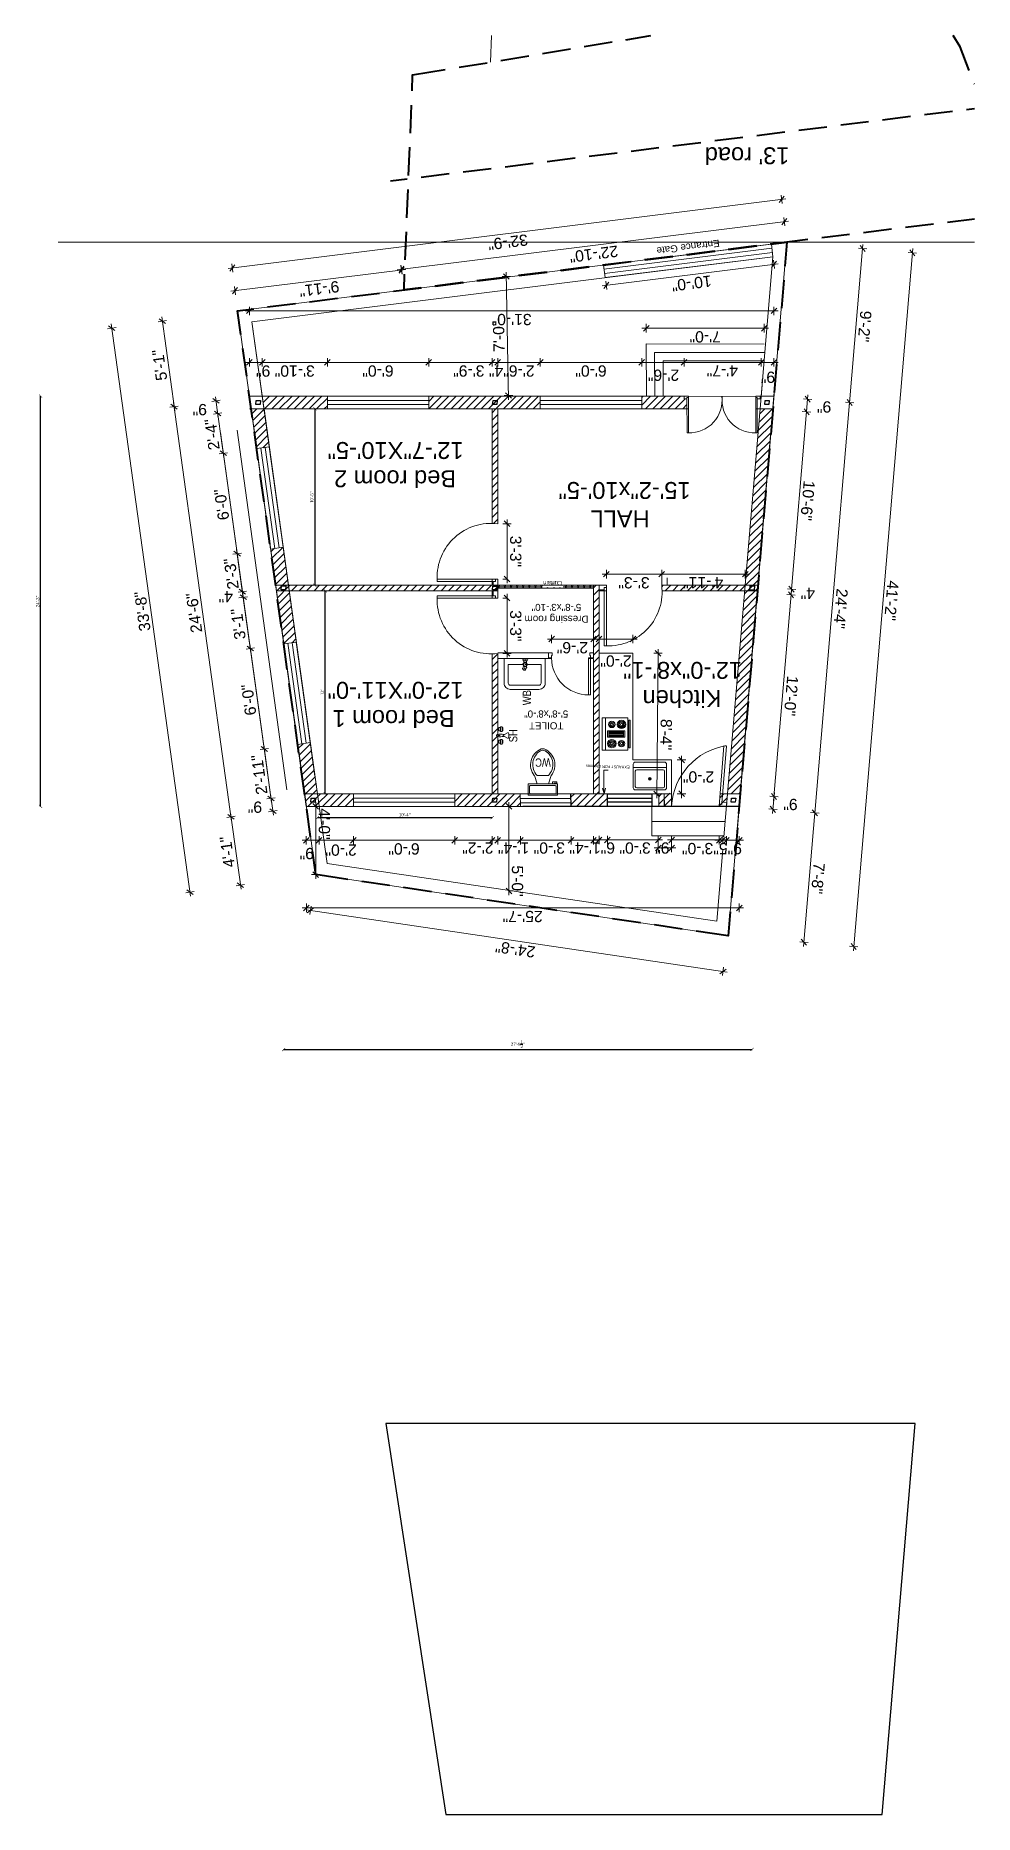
# Model space of a CAD drawing. Header units: inches. Extents: x 40927 to 78083, y -14649 to -3084.
# Drawn here: x 58367 to 59033, y -13668 to -12406 of the extents above; entities that cross this region are included whole.
import ezdxf

# ---------------------------------------------------------------- set-up
doc = ezdxf.new("R2010")
doc.units = ezdxf.units.IN
doc.header["$MEASUREMENT"] = 0
doc.layers.add('ELEVATION', color=6, linetype='Continuous', lineweight=30)
for name, color, linetype in [('PDF_0', 7, 'Continuous'), ('PDF_1. window', 7, 'Continuous'), ('PDF_A-DIM', 7, 'Continuous'), ('PDF_Boundary', 7, 'Continuous'), ('PDF_Dim_plan', 7, 'Continuous'), ('PDF_door', 7, 'Continuous'), ('PDF_Fixture', 7, 'Continuous'), ('PDF_FIXTURES', 7, 'Continuous'), ('PDF_hatch', 7, 'Continuous'), ('PDF_line', 7, 'Continuous'), ('PDF_openings', 7, 'Continuous'), ('PDF_SANITARY_FIXTURE', 7, 'Continuous'), ('PDF_T-TEXT', 7, 'Continuous'), ('PDF_Text', 7, 'Continuous'), ('PDF_WALL', 7, 'Continuous'), ('PDF_家具外线', 7, 'Continuous')]:
    doc.layers.add(name, color=color, linetype=linetype)
doc.styles.add('PDF Arial', font='arial.ttf')
doc.styles.add('PDF Technic', font='technic_.ttf')
doc.styles.get("Standard").update_dxf_attribs({"font": 'times.ttf'})
doc.dimstyles.get("Standard").update_dxf_attribs({"dimtxt": 2.25, "dimasz": 2.25, "dimexe": 0.18, "dimexo": 0.0625, "dimgap": 1, "dimtad": 1, "dimdec": 1, "dimzin": 0, "dimdsep": 46, "dimlunit": 4, "dimtxsty": 'Standard', "dimblk": 'ARCHTICK', "dimcen": 0.09, "dimse1": 1, "dimse2": 1, "dimadec": 0, "dimazin": 0, "dimtfac": 1, "dimtdec": 1, "dimtofl": 0, "dimtmove": 0, "dimatfit": 3, "dimldrblk": 'ARCHTICK', "dimfxl": 1, "dimtolj": 1, "dimtzin": 0, "dimarcsym": 0})

msp = doc.modelspace()

# ---------------------------------------------------------------- texts
at = {"layer": 'PDF_Text', "attachment_point": 7}
for s, insert, char_height, rotation, style in [("13' road", (58901.62, -12484.8), 12, 180, 'PDF Arial'), ('32\'-9"', (58715.48, -12546.48), 8, 187.10277, 'PDF Arial'), ('22\'-10"', (58779.55, -12554.51), 8, 187.14669, 'PDF Arial'), ('Entrance Gate', (58851.78, -12550.43), 5.0001, 187.08607, 'PDF Arial'), ('9\'-11"', (58581.56, -12579.59), 8, 187.11379, 'PDF Arial'), ('10\'-0"', (58845.88, -12575.69), 8, 187.11379, 'PDF Arial'), ('31\'-0"', (58718.7, -12603.09), 8, 180, 'PDF Arial'), ('7\'-0"', (58699.64, -12630.11), 8, 91.07665, 'PDF Arial'), ('9\'-2"', (58951.92, -12600.62), 8, 265.21542, 'PDF Arial'), ('7\'-0"', (58852.99, -12615.38), 8, 180, 'PDF Arial'), ('5\'-1"', (58460.16, -12649.98), 8, 97.89398, 'PDF Arial'), ('3\'-10" 9"', (58564.75, -12639.66), 8, 180, 'PDF Arial'), ('6\'-0"', (58620.7, -12639.62), 8, 180, 'PDF Arial'), ('2\'-6"4" 3\'-9"', (58720.74, -12639.62), 8.0002, 180, 'PDF Arial'), ('6\'-0"', (58771.92, -12639.62), 8, 180, 'PDF Arial'), ('2\'-6"', (58823.42, -12642.63), 8, 180, 'PDF Arial'), ('4\'-7"', (58865.19, -12639.62), 8, 180, 'PDF Arial'), ('9"', (58891.52, -12644.07), 8, 180, 'PDF Arial'), ('9"', (58488.21, -12667.02), 8, 180, 'PDF Arial'), ('9"', (58931.38, -12665.12), 8, 180, 'PDF Arial'), ('2\'-4"', (58497.3, -12699.23), 8, 97.91011, 'PDF Arial'), ('12\'-7"X10\'-5"', (58670.35, -12693.97), 12.0002, 180, 'PDF Arial'), ('Bed room 2', (58665.02, -12714.05), 12, 180, 'PDF Arial'), ('15\'-2"x10\'-5"', (58831.48, -12722.34), 12.0002, 180, 'PDF Arial'), ('10\'-6"', (58911.73, -12721.24), 8, 265.1441, 'PDF Arial'), ('6\'-0"', (58504.2, -12749), 8, 97.89398, 'PDF Arial'), ('HALL', (58802.44, -12742.62), 12, 180, 'PDF Arial'), ('3\'-3"', (58703.26, -12760.65), 8, 270, 'PDF Arial'), ('2\'-3"', (58511.02, -12798.09), 8, 97.89398, 'PDF Arial'), ('4"', (58506.66, -12799.96), 8, 180, 'PDF Arial'), ('Curtain', (58740.35, -12792.68), 3, 180, 'PDF Arial'), ('3\'-3"', (58802.46, -12789.9), 8, 180, 'PDF Arial'), ('4\'-11"', (58854.66, -12789.91), 8, 180, 'PDF Arial'), ('4"', (58919.84, -12797.55), 8, 180, 'PDF Arial'), ('24\'-4"', (58935.23, -12797.83), 8, 265.23726, 'PDF Arial'), ('41\'-2"', (58971.34, -12792.18), 8, 265.1441, 'PDF Arial'), ('33\'-8"', (58448.35, -12827.81), 8, 97.85517, 'PDF Arial'), ('24\'-6"', (58485.01, -12828.92), 8, 97.85517, 'PDF Arial'), ('5\'-8"x3\'-10"', (58753.88, -12808.92), 5.0001, 180, 'PDF Arial'), ('3\'-1"', (58515.94, -12833.74), 8, 97.91011, 'PDF Arial'), ('3\'-3"', (58703.26, -12813.45), 8, 270, 'PDF Arial'), ('Dressing room', (58759.07, -12815.88), 5.0001, 180, 'PDF Arial'), ('2\'-6"', (58758.75, -12835.99), 8, 180, 'PDF Arial'), ('2\'-0"', (58789.67, -12845.44), 8, 180, 'PDF Arial'), ('12\'-0"x8\'-1"', (58868.06, -12850.01), 12.0002, 180, 'PDF Arial'), ('12\'-0"', (58900, -12859.8), 8, 265.1441, 'PDF Arial'), ('6\'-0"', (58523.44, -12887.56), 8, 97.89398, 'PDF Arial'), ('12\'-0"X11\'-0"', (58670.35, -12864.15), 12.0002, 180, 'PDF Arial'), ('WB', (58718.18, -12880.9), 5.827, 90, 'PDF Technic'), ('Kitchen', (58853.32, -12870.04), 12, 180, 'PDF Arial'), ('Bed room 1', (58663.95, -12884.18), 12, 180, 'PDF Arial'), ('5\'-8"x8\'-0"', (58744.66, -12884.57), 5.0001, 180, 'PDF Arial'), ('SH', (58708.56, -12907.23), 5.827, 90, 'PDF Technic'), ('TOILET', (58741.23, -12892.92), 5, 180, 'PDF Arial'), ('8\'-4"', (58810.16, -12890.59), 8, 269.52215, 'PDF Arial'), ('2\'-11"', (58531.23, -12943.76), 8, 97.86619, 'PDF Arial'), ('WC', (58732.28, -12918.62), 5.827, 180, 'PDF Technic'), ('EXHAUST FOR Chimney', (58788.19, -12923.25), 2, 178.59898, 'PDF Technic'), ('2\'-0"', (58848.27, -12927.68), 8, 180, 'PDF Arial'), ('9"', (58527.34, -12949.14), 8, 180, 'PDF Arial'), ('9"', (58907.51, -12947.24), 8, 180, 'PDF Arial'), ('4\'-0"', (58567.44, -12954.1), 8, 270, 'PDF Arial'), ('4\'-1"', (58508.1, -12995.5), 8, 97.89398, 'PDF Arial'), ('9"', (58564.15, -12982.06), 8, 180, 'PDF Arial'), ('2\'-0"', (58594.56, -12979.6), 8, 180, 'PDF Arial'), ('6\'-0"', (58639.2, -12978.76), 8, 180, 'PDF Arial'), ('9" 3\'-0" 6"1\'-4" 3\'-0" 1\'-4" 2\'-2"', (58816.51, -12978.12), 8.0002, 180, 'PDF Arial'), ('9"5"3\'-0"', (58867.97, -12978.53), 8, 180, 'PDF Arial'), ('5\'-0"', (58704.52, -12994.57), 8, 270, 'PDF Arial'), ('7\'-8"', (58918.78, -12992.29), 8, 265.21542, 'PDF Arial'), ('25\'-7"', (58726.53, -13026.74), 8, 180, 'PDF Arial'), ('24\'-8"', (58721.78, -13052.19), 8, 171.56774, 'PDF Arial')]:
    msp.add_mtext(s, dxfattribs=dict(at, insert=insert, char_height=char_height, rotation=rotation, style=style))

# ---------------------------------------------------------------- blocks, each defined once
blk = doc.blocks.new('_ArchTick')
at = {"color": 0, "linetype": 'ByBlock', "const_width": 0.15}
blk.add_lwpolyline([(-0.5, -0.5), (0.5, 0.5)], dxfattribs=at)
blk = doc.blocks.new('*D964')
at = {"layer": 'Defpoints', "color": 0, "transparency": 16777216}
for p in [(58370.1, -12661.6), (58664.1, -12661.6), (58664.1, -12952.8)]:
    blk.add_point(p, dxfattribs=at)
at = {"layer": 'ELEVATION', "color": 0, "lineweight": -2, "transparency": 16777216}
blk.add_line((58370.1, -12952.8), (58370.1, -12661.6), dxfattribs=at)
at = {"layer": 'ELEVATION', "color": 0, "lineweight": -2, "transparency": 16777216, "xscale": 2.25, "yscale": 2.25, "zscale": 2.25}
for p, rotation in [((58370.1, -12661.6), 90), ((58370.1, -12952.8), 270)]:
    blk.add_blockref('_ArchTick', p, dxfattribs=dict(at, rotation=rotation))
at = {"layer": 'ELEVATION', "color": 0, "transparency": 16777216, "insert": (58368, -12807.2), "char_height": 2.25, "attachment_point": 5, "rotation": 90}
blk.add_mtext('\\A1;24\'-3"', dxfattribs=at)
blk = doc.blocks.new('*D965')
at = {"layer": 'Defpoints', "color": 0, "transparency": 16777216}
for p in [(58542.6, -12797.7), (58875.2, -12797.7), (58875.2, -13125.2)]:
    blk.add_point(p, dxfattribs=at)
at = {"layer": 'ELEVATION', "color": 0, "lineweight": -2, "transparency": 16777216}
blk.add_line((58542.6, -13125.2), (58875.2, -13125.2), dxfattribs=at)
at = {"layer": 'ELEVATION', "color": 0, "lineweight": -2, "transparency": 16777216, "xscale": 2.25, "yscale": 2.25, "zscale": 2.25, "rotation": 180}
blk.add_blockref('_ArchTick', (58542.6, -13125.2), dxfattribs=at)
at = {"layer": 'ELEVATION', "color": 0, "lineweight": -2, "transparency": 16777216, "xscale": 2.25, "yscale": 2.25, "zscale": 2.25}
blk.add_blockref('_ArchTick', (58875.2, -13125.2), dxfattribs=at)
at = {"layer": 'ELEVATION', "color": 0, "transparency": 16777216, "insert": (58708.9, -13121.5), "char_height": 2.25, "attachment_point": 5}
blk.add_mtext('\\A1;27\'-8{\\H1x;\\S1/2;}"', dxfattribs=at)
blk = doc.blocks.new('*D1009')
at = {"layer": 'Defpoints', "color": 0, "transparency": 16777216}
for p in [(58566.6, -12943.8), (58690.7, -12943.8), (58690.7, -12960.7)]:
    blk.add_point(p, dxfattribs=at)
at = {"layer": 'ELEVATION', "color": 0, "lineweight": -2, "transparency": 16777216}
blk.add_line((58566.6, -12960.7), (58690.7, -12960.7), dxfattribs=at)
at = {"layer": 'ELEVATION', "color": 0, "lineweight": -2, "transparency": 16777216, "xscale": 2.25, "yscale": 2.25, "zscale": 2.25, "rotation": 180}
blk.add_blockref('_ArchTick', (58566.6, -12960.7), dxfattribs=at)
at = {"layer": 'ELEVATION', "color": 0, "lineweight": -2, "transparency": 16777216, "xscale": 2.25, "yscale": 2.25, "zscale": 2.25}
blk.add_blockref('_ArchTick', (58690.7, -12960.7), dxfattribs=at)
at = {"layer": 'ELEVATION', "color": 0, "transparency": 16777216, "insert": (58628.6, -12958.6), "char_height": 2.25, "attachment_point": 5}
blk.add_mtext('\\A1;10\'-4"', dxfattribs=at)
blk = doc.blocks.new('*D1010')
at = {"layer": 'Defpoints', "color": 0, "transparency": 16777216}
for p in [(58572.2, -12799.8), (58592.1, -12799.8), (58592.1, -12943.8)]:
    blk.add_point(p, dxfattribs=at)
at = {"layer": 'ELEVATION', "color": 0, "lineweight": -2, "transparency": 16777216}
blk.add_line((58572.2, -12943.8), (58572.2, -12799.8), dxfattribs=at)
at = {"layer": 'ELEVATION', "color": 0, "lineweight": -2, "transparency": 16777216, "xscale": 2.25, "yscale": 2.25, "zscale": 2.25}
for p, rotation in [((58572.2, -12799.8), 90), ((58572.2, -12943.8), 270)]:
    blk.add_blockref('_ArchTick', p, dxfattribs=dict(at, rotation=rotation))
at = {"layer": 'ELEVATION', "color": 0, "transparency": 16777216, "insert": (58570, -12871.8), "char_height": 2.25, "attachment_point": 5, "rotation": 90}
blk.add_mtext("\\A1;12'", dxfattribs=at)
blk = doc.blocks.new('*D1011')
at = {"layer": 'Defpoints', "color": 0, "transparency": 16777216}
for p in [(58573.6, -12670.6), (58564.8, -12795.8), (58573.5, -12795.8)]:
    blk.add_point(p, dxfattribs=at)
at = {"layer": 'ELEVATION', "color": 0, "lineweight": -2, "transparency": 16777216}
blk.add_line((58564.8, -12670.6), (58564.8, -12795.8), dxfattribs=at)
at = {"layer": 'ELEVATION', "color": 0, "lineweight": -2, "transparency": 16777216, "xscale": 2.25, "yscale": 2.25, "zscale": 2.25}
for p, rotation in [((58564.8, -12670.6), 90), ((58564.8, -12795.8), 270)]:
    blk.add_blockref('_ArchTick', p, dxfattribs=dict(at, rotation=rotation))
at = {"layer": 'ELEVATION', "color": 0, "transparency": 16777216, "insert": (58562.6, -12733.2), "char_height": 2.25, "attachment_point": 5, "rotation": 90}
blk.add_mtext('\\A1;10\'-5"', dxfattribs=at)

# ---------------------------------------------------------------- dimensions: what is measured, and where the dimension line sits
at = {"layer": 'ELEVATION'}
for base, p1, p2, picture, middle in [((58370.14, -12661.64), (58664.09, -12952.76), (58664.09, -12661.64), '*D964', (58368, -12807.2)), ((58564.78, -12795.79), (58573.65, -12670.63), (58573.46, -12795.79), '*D1011', (58562.64, -12733.21)), ((58572.17, -12799.78), (58592.1, -12943.76), (58592.1, -12799.78), '*D1010', (58570.05, -12871.77))]:
    dim = msp.add_linear_dim(base=base, p1=p1, p2=p2, angle=90, dimstyle='Standard', dxfattribs=at)
    dim.commit()
    dim.dimension.update_dxf_attribs({"geometry": picture, "text_midpoint": middle})
for base, p1, p2, picture, middle in [((58875.18, -13125.15), (58542.59, -12797.69), (58875.18, -12797.67), '*D965', (58708.88, -13121.51)), ((58690.7, -12960.73), (58566.56, -12943.76), (58690.7, -12943.76), '*D1009', (58628.63, -12958.59))]:
    dim = msp.add_linear_dim(base=base, p1=p1, p2=p2, dimstyle='Standard', dxfattribs=at)
    dim.commit()
    dim.dimension.update_dxf_attribs({"geometry": picture, "text_midpoint": middle})

# ---------------------------------------------------------------- hatches: boundary and pattern name
at = {"layer": 'PDF_openings', "transparency": 33554559}
for points in [[(58733.16, -12845.53), (58733.21, -12845.58), (58733.25, -12845.63), (58733.3, -12845.58), (58733.35, -12845.53), (58733.3, -12845.49), (58733.25, -12845.44), (58733.21, -12845.49)], [(58759.82, -12845.53), (58759.86, -12845.58), (58759.91, -12845.63), (58759.96, -12845.58), (58760, -12845.53), (58759.96, -12845.49), (58759.91, -12845.44), (58759.86, -12845.49)]]:
    msp.add_hatch(color=256, dxfattribs=at).paths.add_polyline_path(points)

# ---------------------------------------------------------------- linework, layer by layer
at = {"layer": 'ELEVATION'}
msp.add_lwpolyline([(58967.55, -13668.05), (58990.93, -13390.54), (58615.17, -13390.54), (58657.66, -13668.05)], close=True, dxfattribs=at)
at = {"layer": 'PDF_0', "lineweight": 9}
for points in [[(58894.39, -12524.19), (58897.87, -12519.69)], [(58896.34, -12539.9), (58899.81, -12535.45)], [(58955.44, -12559), (58951.78, -12554.69)], [(58990.77, -12562.02), (58987.15, -12557.7)], [(58507.87, -12568.37), (58504.39, -12572.82)], [(58628.02, -12569.34), (58624.55, -12573.84)], [(58624.59, -12574.21), (58628.07, -12569.76)], [(58888.97, -12570.31), (58892.44, -12565.86)], [(58509.91, -12584.5), (58506.43, -12588.95)], [(58773.35, -12580.7), (58769.88, -12585.15)], [(58458.68, -12610.09), (58454.19, -12606.66)], [(58520.34, -12599.05), (58516.35, -12603.04)], [(58888.69, -12603.04), (58892.67, -12599.05)], [(58422.9, -12615.05), (58418.4, -12611.62)], [(58802, -12611.34), (58797.97, -12615.37)], [(58881.73, -12615.37), (58885.72, -12611.34)], [(58520.34, -12635.63), (58516.35, -12639.62)], [(58888.64, -12639.62), (58892.67, -12635.63)], [(58496.84, -12666.64), (58492.34, -12663.21)], [(58916.41, -12665.81), (58912.75, -12661.5)], [(58703.26, -12754.12), (58699.23, -12750.13)], [(58773.77, -12785.92), (58769.78, -12789.91)], [(58868.24, -12789.91), (58872.28, -12785.92)], [(58699.23, -12789.35), (58703.26, -12793.38)], [(58703.26, -12806.92), (58699.23, -12802.93)], [(58734.83, -12831.95), (58730.8, -12835.94)], [(58760.6, -12835.94), (58764.59, -12831.95)], [(58768.58, -12831.95), (58764.59, -12835.94)], [(58788.6, -12835.94), (58792.59, -12831.95)], [(58699.23, -12842.15), (58703.26, -12846.18)], [(58810.35, -12846.04), (58806.36, -12842.01)], [(58827.08, -12921.79), (58823.09, -12917.76)], [(58770.11, -12943.76), (58770.02, -12939.78), (58769.83, -12927.07), (58772.89, -12927.07)], [(58567.44, -12954.75), (58563.45, -12950.76)], [(58704.51, -12954.75), (58700.53, -12950.76)], [(58771.08, -12939.73), (58770.11, -12943.76), (58768.95, -12939.78)], [(58805.52, -12941.91), (58809.46, -12945.94)], [(58823.09, -12941.77), (58827.08, -12945.76)], [(58532.72, -12954.38), (58537.21, -12957.76)], [(58888.09, -12952.62), (58891.75, -12956.97)], [(58560.72, -12974.78), (58556.73, -12978.76)], [(58688.61, -12978.76), (58692.6, -12974.78)], [(58696.59, -12974.78), (58692.6, -12978.76)], [(58760.6, -12978.76), (58764.59, -12974.78)], [(58768.58, -12974.54), (58764.59, -12978.53)], [(58806.59, -12978.53), (58810.62, -12974.54)], [(58820.03, -12974.54), (58816, -12978.53)], [(58853.78, -12974.78), (58849.79, -12978.76)], [(58852.34, -12978.53), (58856.33, -12974.54)], [(58864.03, -12978.76), (58868.01, -12974.78)], [(58810.62, -12980.15), (58806.59, -12984.19)], [(58816, -12984.19), (58820.03, -12980.15)], [(58563.45, -12999.16), (58567.44, -13003.15)], [(58473.89, -13011.81), (58478.43, -13015.24)], [(58509.68, -13006.85), (58514.22, -13010.28)], [(58700.53, -13010.75), (58704.51, -13014.78)], [(58560.76, -13022.75), (58556.73, -13026.74)], [(58563.96, -13024.75), (58559.42, -13028.13)], [(58864.07, -13026.74), (58868.06, -13022.75)], [(58910.1, -13046.95), (58913.77, -13051.26)], [(58945.47, -13049.97), (58949.14, -13054.28)], [(58852.21, -13071.52), (58856.75, -13068.18)]]:
    msp.add_lwpolyline(points, dxfattribs=at)
for points in [[(58529.42, -12635.63), (58525.44, -12639.62)], [(58575.64, -12635.63), (58571.66, -12639.62)], [(58647.63, -12635.63), (58643.65, -12639.62)], [(58692.6, -12635.63), (58688.61, -12639.62)], [(58696.59, -12635.63), (58692.6, -12639.62)], [(58726.81, -12635.63), (58722.82, -12639.62)], [(58798.85, -12635.63), (58794.82, -12639.62)], [(58828.84, -12635.63), (58824.85, -12639.62)], [(58883.64, -12635.63), (58879.6, -12639.62)], [(58467.12, -12670.77), (58462.62, -12667.34)], [(58493.54, -12672.21), (58498.09, -12675.64)], [(58915.62, -12674.8), (58912.01, -12670.49)], [(58946.17, -12668.31), (58942.55, -12664)], [(58497.48, -12700.39), (58501.98, -12703.77)], [(58507.36, -12771.69), (58511.9, -12775.12)], [(58809, -12789.91), (58812.99, -12785.92)], [(58515.61, -12802.05), (58511.11, -12798.62)], [(58904.96, -12800.71), (58901.34, -12796.35)], [(58511.67, -12802.61), (58516.17, -12805.99)], [(58904.63, -12804.69), (58900.97, -12800.38)], [(58516.68, -12838.95), (58521.22, -12842.33)], [(58526.6, -12910.25), (58531.09, -12913.68)], [(58531.46, -12945.34), (58535.96, -12948.72)], [(58892.49, -12947.93), (58888.87, -12943.62)], [(58507.5, -12961.89), (58503, -12958.5)], [(58921.55, -12959.48), (58917.89, -12955.17)], [(58565.81, -12978.76), (58569.8, -12974.78)], [(58594.09, -12974.78), (58590.11, -12978.76)], [(58666.08, -12974.78), (58662.1, -12978.76)], [(58712.67, -12974.78), (58708.64, -12978.76)], [(58748.64, -12974.78), (58744.66, -12978.76)], [(58770.43, -12978.53), (58774.47, -12974.54)], [(58858.97, -12974.78), (58854.99, -12978.76)]]:
    msp.add_lwpolyline(points, close=True, dxfattribs=at)
at = {"layer": 'PDF_1. window', "lineweight": 15}
for points in [[(58817.44, -12562.62), (58888.87, -12553.67), (58889.99, -12562.62), (58770.94, -12577.45), (58769.6, -12568.55)], [(58770.02, -12571.52), (58889.24, -12556.68)], [(58889.62, -12559.65), (58770.48, -12574.49)], [(58573.65, -12664.6), (58645.64, -12664.6)], [(58645.64, -12667.62), (58573.65, -12667.62)], [(58724.82, -12664.6), (58796.81, -12664.6)], [(58796.81, -12667.62), (58724.82, -12667.62)], [(58830, -12661.64), (58826.85, -12661.64)], [(58536.38, -12769.69), (58526.46, -12698.4)], [(58529.42, -12697.98), (58539.34, -12769.28)], [(58555.57, -12908.25), (58545.7, -12836.91)], [(58548.66, -12836.54), (58558.54, -12907.84)], [(58592.1, -12946.78), (58664.09, -12946.78)], [(58664.09, -12949.79), (58592.1, -12949.79)], [(58710.68, -12952.76), (58710.59, -12943.76)]]:
    msp.add_lwpolyline(points, dxfattribs=at)
for points in [[(58573.65, -12661.64), (58645.64, -12661.64), (58645.64, -12670.63), (58573.65, -12670.63)], [(58724.82, -12661.64), (58796.81, -12661.64), (58796.81, -12670.63), (58724.82, -12670.63)], [(58532.44, -12697.56), (58542.31, -12768.86), (58533.41, -12770.11), (58523.49, -12698.81)], [(58551.63, -12836.12), (58561.55, -12907.42), (58552.6, -12908.67), (58542.73, -12837.33)], [(58592.1, -12943.76), (58664.09, -12943.76), (58664.09, -12952.76), (58592.1, -12952.76)]]:
    msp.add_lwpolyline(points, close=True, dxfattribs=at)
at = {"layer": 'PDF_A-DIM', "lineweight": 5}
for points in [[(59033, -12552.33), (58382.61, -12552.33)], [(58771.08, -12912.7), (58771.08, -12889.94)], [(58773.35, -12903.62), (58773.35, -12899.03)], [(58783.97, -12899.82), (58773.35, -12899.82)], [(58773.35, -12900.56), (58783.97, -12900.56)], [(58783.97, -12899.03), (58783.97, -12903.62)], [(58786.98, -12894.49), (58787.77, -12894.49)], [(58787.77, -12896.02), (58786.98, -12896.02)], [(58783.97, -12901.3), (58773.35, -12901.3)], [(58773.35, -12902.09), (58783.97, -12902.09)], [(58783.97, -12902.83), (58773.35, -12902.83)], [(58787.77, -12906.63), (58786.98, -12906.63)], [(58786.98, -12908.16), (58787.77, -12908.16)], [(58812.94, -12952.76), (58812.85, -12943.76)], [(58812.85, -12952.76), (58812.85, -12943.76), (58812.85, -12952.76)]]:
    msp.add_lwpolyline(points, dxfattribs=at)
for points in [[(58899.91, -12552.33), (58858.23, -13044.59), (58565.44, -13001.15), (58509.91, -12600.96)], [(58866.07, -12952.2), (58558.77, -12952.89), (58518.35, -12661.73), (58890.68, -12661.5)], [(58786.98, -12912.7), (58768.76, -12912.7), (58768.76, -12889.94), (58786.98, -12889.94)], [(58784.71, -12903.62), (58772.56, -12903.62), (58772.56, -12899.03), (58784.71, -12899.03)], [(58788.51, -12911.17), (58787.77, -12911.17), (58787.77, -12891.47), (58788.51, -12891.47)]]:
    msp.add_lwpolyline(points, close=True, dxfattribs=at)
at = {"layer": 'PDF_A-DIM', "lineweight": 9}
for points in [[(58944.13, -12669.15), (58953.87, -12553.86)], [(58950.62, -12556.59), (58956.6, -12557.1)], [(58629.28, -12571.61), (58505.18, -12587.09)], [(58626.68, -12574.95), (58625.94, -12569.02)], [(58508.52, -12589.69), (58507.78, -12583.76)], [(58518.35, -12604.06), (58518.35, -12598.08)], [(58890.68, -12604.06), (58890.68, -12598.08)], [(58459.43, -12607.96), (58453.49, -12608.79)], [(58465.27, -12672.02), (58456.04, -12605.41)], [(58893.65, -12601.05), (58515.38, -12601.05)], [(58505.64, -12963.14), (58464.43, -12666.09)], [(58919.47, -12960.31), (58944.64, -12663.17)], [(58565.44, -13004.12), (58565.44, -12949.79)], [(58512.37, -13011.54), (58504.86, -12957.21)], [(58565.44, -12952.76), (58562.43, -12952.76)], [(58911.68, -13052.1), (58919.98, -12954.33)], [(58565.44, -13001.15), (58562.43, -13001.15)], [(58514.91, -13008.15), (58508.98, -13008.99)], [(58869.03, -13024.75), (58555.75, -13024.75)], [(58558.77, -13021.73), (58558.77, -13027.76)], [(58866.07, -13021.73), (58866.07, -13027.76)], [(58908.95, -13048.85), (58914.93, -13049.36)]]:
    msp.add_lwpolyline(points, dxfattribs=at)
for points in [[(58461.88, -12669.47), (58467.82, -12668.64)], [(58947.38, -12666.41), (58941.4, -12665.9)], [(58502.26, -12960.59), (58508.19, -12959.76)], [(58922.71, -12957.58), (58916.73, -12957.07)]]:
    msp.add_lwpolyline(points, close=True, dxfattribs=at)
at = {"layer": 'PDF_A-DIM', "lineweight": 5}
for centre, radius in [((58775.6, -12894.51), 2.29), ((58775.6, -12894.51), 1.51), ((58775.6, -12894.51), 0.765), ((58782.42, -12894.51), 3.04), ((58782.42, -12894.51), 2.29), ((58782.42, -12894.51), 1.51), ((58782.42, -12894.51), 0.765), ((58775.6, -12908.18), 3.04), ((58775.6, -12908.18), 2.29), ((58775.6, -12908.18), 1.51), ((58775.6, -12908.18), 0.765), ((58782.42, -12908.18), 2.29), ((58782.42, -12908.18), 1.51), ((58782.42, -12908.18), 0.765)]:
    msp.add_circle(centre, radius, dxfattribs=at)
at = {"layer": 'PDF_Boundary', "lineweight": 40}
for points in [[(58785.64, -12408.62), (58803.3, -12405.7)], [(59029.33, -12430.55), (59022.89, -12413.77), (59017.84, -12405.7)], [(58696.86, -12423.32), (58716.57, -12420.03)], [(58726.44, -12418.4), (58746.19, -12415.11)], [(58756.06, -12413.49), (58775.76, -12410.24)], [(58633.77, -12445.01), (58634.19, -12433.65), (58657.37, -12429.85)], [(58667.24, -12428.18), (58686.99, -12424.94)], [(59033, -12440.24), (59032.9, -12439.87)], [(58632.57, -12474.96), (58633.36, -12454.98)], [(58997.58, -12461.79), (59017.42, -12459.34)], [(59027.39, -12458.08), (59033, -12457.39)], [(58908.3, -12472.87), (58928.14, -12470.42)], [(58938.06, -12469.16), (58957.9, -12466.71)], [(58967.82, -12465.5), (58987.66, -12463)], [(58818.97, -12483.95), (58838.81, -12481.49)], [(58848.73, -12480.24), (58868.57, -12477.79)], [(58878.49, -12476.58), (58898.38, -12474.08)], [(58631.36, -12504.95), (58632.15, -12484.97)], [(58699.88, -12498.74), (58719.72, -12496.24)], [(58729.64, -12495.03), (58749.48, -12492.57)], [(58759.4, -12491.32), (58779.29, -12488.87)], [(58789.21, -12487.66), (58809.05, -12485.16)], [(58618.48, -12508.8), (58630.39, -12507.32)], [(58640.36, -12506.11), (58660.2, -12503.65)], [(58670.12, -12502.4), (58689.96, -12499.94)], [(58630.16, -12534.94), (58630.95, -12514.96)], [(58628.95, -12564.89), (58629.74, -12544.91)], [(58944.41, -12546.81), (58924.57, -12549.27)], [(58974.17, -12543.15), (58954.33, -12545.61)], [(59003.93, -12539.49), (58984.09, -12541.94)], [(59033, -12535.92), (59013.9, -12538.28)], [(58848.36, -12558.72), (58828.52, -12561.23)], [(58828.98, -12561.18), (58848.82, -12558.68)], [(58878.12, -12555.02), (58858.28, -12557.52)], [(58858.74, -12557.47), (58878.58, -12554.97)], [(58914.65, -12550.52), (58899.91, -12552.33), (58888.04, -12553.81)], [(58888.5, -12553.72), (58899.91, -12552.33), (58898.47, -12569.25)], [(58759.03, -12569.9), (58739.19, -12572.35)], [(58739.65, -12572.31), (58759.49, -12569.85)], [(58788.79, -12566.19), (58768.95, -12568.64)], [(58769.41, -12568.6), (58789.25, -12566.1)], [(58818.6, -12562.48), (58798.71, -12564.94)], [(58799.17, -12564.89), (58819.01, -12562.39)], [(58620.56, -12587.14), (58640.4, -12584.68)], [(58639.98, -12584.73), (58628.07, -12586.21), (58628.53, -12574.9)], [(58669.75, -12581.02), (58649.91, -12583.53)], [(58650.32, -12583.43), (58670.21, -12580.98)], [(58699.51, -12577.31), (58679.67, -12579.77)], [(58680.13, -12579.72), (58699.97, -12577.27)], [(58729.27, -12573.61), (58709.43, -12576.06)], [(58709.89, -12576.02), (58729.73, -12573.56)], [(58897.63, -12579.21), (58895.97, -12599.15)], [(58531.28, -12598.31), (58551.12, -12595.81)], [(58561.04, -12594.6), (58580.88, -12592.1)], [(58590.8, -12590.85), (58610.64, -12588.39)], [(58512.27, -12617.78), (58509.91, -12600.96), (58521.36, -12599.52)], [(58895.09, -12609.11), (58893.42, -12629.05)], [(58516.4, -12647.5), (58513.66, -12627.7)], [(58892.58, -12639.01), (58890.87, -12658.95)], [(58520.52, -12677.21), (58517.74, -12657.42)], [(58890.03, -12668.91), (58888.36, -12688.85)], [(58524.65, -12706.93), (58521.87, -12687.13)], [(58887.53, -12698.81), (58885.81, -12718.7)], [(58528.78, -12736.64), (58525.99, -12716.85)], [(58884.98, -12728.67), (58883.31, -12748.6)], [(58532.85, -12766.4), (58530.12, -12746.56)], [(58882.43, -12758.57), (58880.76, -12778.5)], [(58536.98, -12796.12), (58534.25, -12776.28)], [(58879.93, -12788.47), (58878.21, -12808.4)], [(58541.11, -12825.83), (58538.37, -12805.99)], [(58877.38, -12818.37), (58875.71, -12838.3)], [(58545.23, -12855.55), (58542.5, -12835.71)], [(58874.87, -12848.27), (58873.16, -12868.2)], [(58549.36, -12885.26), (58546.62, -12865.42)], [(58872.32, -12878.17), (58870.66, -12898.1)], [(58553.48, -12914.98), (58550.75, -12895.13)], [(58869.77, -12908.07), (58868.11, -12928)], [(58557.61, -12944.69), (58554.87, -12924.85)], [(58867.27, -12937.92), (58865.56, -12957.85)], [(58561.73, -12974.4), (58559, -12954.56)], [(58864.72, -12967.82), (58863.05, -12987.75)], [(58588.2, -13004.49), (58565.44, -13001.15), (58563.13, -12984.28)], [(58862.22, -12997.72), (58860.5, -13017.65)], [(58617.87, -13008.89), (58598.08, -13005.97)], [(58647.54, -13013.3), (58627.75, -13010.38)], [(58677.21, -13017.7), (58657.41, -13014.78)], [(58706.88, -13022.11), (58687.13, -13019.18)], [(58736.59, -13026.51), (58716.8, -13023.59)], [(58766.26, -13030.91), (58746.47, -13027.99)], [(58795.93, -13035.32), (58776.13, -13032.4)], [(58825.6, -13039.72), (58805.8, -13036.8)], [(58859.67, -13027.62), (58858.23, -13044.59), (58835.47, -13041.2)]]:
    msp.add_lwpolyline(points, dxfattribs=at)
at = {"layer": 'PDF_Dim_plan', "lineweight": 9}
for points in [[(58893.65, -12567.72), (58768.62, -12583.29)], [(58890.31, -12565.08), (58891.05, -12571.06)], [(58771.22, -12579.96), (58771.96, -12585.89)], [(58800.1, -12661.64), (58800.01, -12624.5), (58883.77, -12624.6)], [(58806.08, -12661.64), (58805.99, -12630.53), (58883.73, -12630.58)], [(58812.06, -12661.64), (58812.01, -12636.51), (58883.73, -12636.6)], [(58701.27, -12794.36), (58701.27, -12749.11)], [(58698.26, -12752.12), (58704.24, -12752.12)], [(58771.78, -12790.88), (58771.78, -12784.9)], [(58810.99, -12790.88), (58810.99, -12784.9)], [(58701.27, -12791.34), (58698.26, -12791.34)], [(58814.01, -12787.91), (58768.76, -12787.91)], [(58701.27, -12804.92), (58698.26, -12804.92)], [(58701.27, -12847.16), (58701.27, -12801.91)], [(58765.61, -12833.94), (58729.82, -12833.94)], [(58732.84, -12836.96), (58732.84, -12830.98)], [(58762.6, -12836.96), (58762.6, -12830.98)], [(58698.26, -12844.19), (58704.24, -12844.19)], [(58702.52, -12949.79), (58702.52, -13015.75)], [(58701.5, -12952.76), (58705.53, -12952.76)], [(58856.98, -12952.76), (58803.95, -12952.76), (58803.95, -12973.52), (58855.22, -12973.52)], [(58855.96, -12963.33), (58803.95, -12963.33)], [(58702.47, -13012.74), (58705.53, -13012.74)]]:
    msp.add_lwpolyline(points, dxfattribs=at)
at = {"layer": 'PDF_door', "lineweight": 9}
for points in [[(58830, -12662.52), (58828.93, -12662.52), (58828.93, -12663.58), (58826.85, -12663.58), (58826.85, -12661.64), (58826.85, -12663.58)], [(58830, -12661.64), (58830, -12687.6), (58828.98, -12687.6), (58828.93, -12663.07)], [(58877.75, -12661.64), (58877.75, -12687.6), (58878.81, -12687.6), (58878.77, -12663.07)], [(58877.75, -12662.56), (58878.77, -12662.56), (58878.77, -12663.58), (58880.85, -12663.58), (58880.85, -12661.64), (58880.85, -12663.58)], [(58694.59, -12791.34), (58651.62, -12791.34), (58651.62, -12793.1), (58692.23, -12793.1)], [(58693.06, -12791.34), (58693.06, -12793.1), (58691.35, -12793.1), (58691.35, -12796.53), (58694.59, -12796.53), (58691.35, -12796.53)], [(58693.06, -12804.92), (58693.06, -12803.21), (58691.35, -12803.21), (58691.35, -12799.78), (58694.59, -12799.78), (58691.35, -12799.78)], [(58771.78, -12797.28), (58770.06, -12797.28), (58770.06, -12798.99), (58766.58, -12798.99), (58766.58, -12795.75), (58766.58, -12798.99)], [(58771.78, -12795.75), (58771.78, -12838.76), (58770.06, -12838.76), (58770.06, -12798.16)], [(58694.59, -12804.92), (58651.62, -12804.92), (58651.62, -12803.21), (58692.23, -12803.21)], [(58851.79, -12952.66), (58855.17, -12909.83), (58856.89, -12909.97), (58853.69, -12950.44)], [(58851.93, -12951.18), (58853.64, -12951.32), (58853.78, -12949.6), (58857.21, -12949.88), (58856.93, -12953.08), (58857.21, -12949.88)]]:
    msp.add_lwpolyline(points, dxfattribs=at)
for centre, radius, start, end in [((58830.72, -12664.49), 23.11, 268.16512, 7.16292), ((58876.94, -12664.53), 23.11, 172.93563, 271.93343), ((58689.84, -12790.11), 38.27, 82.88635, 181.88417), ((58773.01, -12800.54), 38.27, 268.11584, 7.11365), ((58689.84, -12806.2), 38.27, 178.11584, 277.11365), ((58864.28, -12955.33), 46.38, 99.23956, 176.5448)]:
    msp.add_arc(centre, radius, start, end, dxfattribs=at)
at = {"layer": 'PDF_Fixture', "lineweight": 9}
for points in [[(58810.99, -12790.88), (58810.99, -12784.9)], [(58870.28, -12790.88), (58870.28, -12784.9)], [(58873.25, -12787.91), (58807.98, -12787.91)], [(58763.57, -12833.94), (58793.61, -12833.94)], [(58766.58, -12836.96), (58766.58, -12830.98)], [(58790.6, -12836.96), (58790.6, -12830.98)], [(58766.58, -12843.86), (58790.6, -12843.86), (58790.6, -12919.75), (58818.04, -12919.75), (58818.04, -12943.76), (58766.58, -12943.76), (58766.58, -12859.49)], [(58805.34, -12844), (58811.37, -12844.05)], [(58808.4, -12841.04), (58807.47, -12946.91)], [(58822.07, -12919.75), (58828.1, -12919.75)], [(58825.09, -12946.78), (58825.09, -12916.78)], [(58804.5, -12943.9), (58810.48, -12943.95)], [(58822.07, -12943.76), (58828.1, -12943.76)]]:
    msp.add_lwpolyline(points, dxfattribs=at)
at = {"layer": 'PDF_FIXTURES', "lineweight": 9}
for points in [[(58732.55, -12930.78, 0.5013161), (58727.6, -12911.92, 0.1328946), (58725.51, -12911.92, 0.5013161), (58720.56, -12930.78)], [(58728.2, -12913.24, 0.2150096), (58724.93, -12913.26, 0.4800799), (58722.59, -12930.78), (58730.61, -12930.78, 0.4800799), (58728.23, -12913.26)], [(58735.05, -12943.8, 0.4999928), (58736.08, -12942.79), (58736.08, -12938.76)]]:
    msp.add_lwpolyline(points, format="xyb", dxfattribs=at)
msp.add_lwpolyline([(58716.1, -12936.76), (58716.1, -12944.78), (58737.1, -12944.78), (58737.1, -12936.76)], close=True, dxfattribs=at)
for points in [[(58717.08, -12938.76), (58717.08, -12942.79)], [(58735.11, -12937.78), (58718.1, -12937.78)], [(58722.59, -12936.76), (58720.6, -12930.78)], [(58730.61, -12936.76), (58732.61, -12930.78)], [(58733.58, -12936.76), (58733.58, -12935.28), (58736.59, -12935.28), (58736.59, -12936.25), (58734.6, -12936.25), (58734.6, -12936.76)], [(58718.1, -12943.76), (58735.11, -12943.76)]]:
    msp.add_lwpolyline(points, dxfattribs=at)
for centre, start, end in [((58717.93, -12938.69), 81.86693, 188.12582), ((58735.18, -12938.69), 351.87423, 98.13307), ((58717.93, -12942.9), 171.87418, 278.13312)]:
    msp.add_arc(centre, 0.904, start, end, dxfattribs=at)
at = {"layer": 'PDF_hatch', "lineweight": 9}
for points in [[(58518.35, -12640.64), (58518.35, -12634.61)], [(58890.63, -12640.64), (58890.63, -12634.61)], [(58530.44, -12637.62), (58515.33, -12637.62)], [(58576.62, -12637.62), (58524.42, -12637.62)], [(58648.65, -12637.62), (58570.64, -12637.62)], [(58693.57, -12637.62), (58642.63, -12637.62)], [(58697.61, -12637.62), (58687.59, -12637.62)], [(58727.83, -12637.62), (58691.58, -12637.62)], [(58799.82, -12637.62), (58721.85, -12637.62)], [(58829.86, -12637.62), (58793.84, -12637.62)], [(58884.61, -12637.62), (58823.88, -12637.62)], [(58893.65, -12637.62), (58878.63, -12637.62)], [(58913.54, -12675.64), (58914.83, -12660.66)], [(58497.53, -12664.51), (58491.6, -12665.34)], [(58494.15, -12661.96), (58496.23, -12676.89)], [(58495.4, -12670.95), (58500.13, -12705.07)], [(58902.92, -12801.54), (58914.05, -12669.66)], [(58911.59, -12663.4), (58917.57, -12663.91)], [(58499.34, -12699.14), (58510.05, -12776.37)], [(58509.21, -12770.44), (58513.76, -12803.3)], [(58513.34, -12800.34), (58512.83, -12796.39)], [(58890.45, -12948.77), (58903.06, -12799.55)], [(58902.55, -12805.53), (58903.38, -12795.56)], [(58513.48, -12801.31), (58519.36, -12843.63)], [(58513.89, -12804.32), (58514.45, -12808.26)], [(58518.53, -12837.65), (58529.24, -12914.93)], [(58528.45, -12909), (58534.11, -12949.97)], [(58533.27, -12944.04), (58535.36, -12959.01)], [(58889.66, -12957.76), (58890.96, -12942.79)], [(58537.95, -12955.68), (58531.97, -12956.46)], [(58886.93, -12954.52), (58892.91, -12955.03)], [(58555.75, -12976.77), (58570.82, -12976.77)], [(58558.72, -12973.76), (58558.72, -12979.78)], [(58595.11, -12976.77), (58564.84, -12976.77)], [(58667.1, -12976.77), (58589.09, -12976.77)], [(58693.57, -12976.77), (58661.08, -12976.77)], [(58690.61, -12973.76), (58690.61, -12979.78)], [(58713.65, -12976.77), (58691.58, -12976.77)], [(58694.59, -12973.76), (58694.59, -12979.78)], [(58749.66, -12976.77), (58707.67, -12976.77)], [(58765.61, -12976.77), (58743.68, -12976.77)], [(58762.6, -12973.76), (58762.6, -12979.78)], [(58775.44, -12976.54), (58763.57, -12976.54)], [(58766.58, -12973.52), (58766.58, -12979.55)], [(58811.6, -12976.54), (58769.46, -12976.54)], [(58772.43, -12976.54), (58772.43, -12979.55), (58772.43, -12973.52)], [(58808.58, -12973.52), (58808.58, -12979.55)], [(58857.3, -12976.54), (58815.03, -12976.54)], [(58817.99, -12973.52), (58817.99, -12979.55)], [(58859.99, -12976.77), (58848.77, -12976.77)], [(58851.79, -12973.76), (58851.79, -12979.78)], [(58868.99, -12976.77), (58853.97, -12976.77)], [(58854.34, -12973.52), (58854.34, -12979.55)], [(58866.02, -12973.76), (58866.02, -12979.78)], [(58821.01, -12982.19), (58805.62, -12982.19)], [(58808.58, -12979.18), (58808.58, -12985.16)], [(58817.99, -12979.18), (58817.99, -12985.16)]]:
    msp.add_lwpolyline(points, dxfattribs=at)
for points in [[(58527.43, -12634.61), (58527.43, -12640.64)], [(58573.65, -12634.61), (58573.65, -12640.64)], [(58645.64, -12634.61), (58645.64, -12640.64)], [(58690.61, -12634.61), (58690.61, -12640.64)], [(58694.59, -12634.61), (58694.59, -12640.64)], [(58724.82, -12634.61), (58724.82, -12640.64)], [(58796.81, -12634.61), (58796.81, -12640.64)], [(58826.85, -12634.61), (58826.85, -12640.64)], [(58881.64, -12634.61), (58881.64, -12640.64)], [(58492.85, -12674.34), (58498.78, -12673.5)], [(58916.78, -12672.9), (58910.8, -12672.39)], [(58496.74, -12702.52), (58502.72, -12701.69)], [(58506.66, -12773.82), (58512.6, -12772.98)], [(58510.37, -12800.75), (58516.35, -12799.92)], [(58906.12, -12798.76), (58900.18, -12798.3)], [(58510.93, -12804.69), (58516.86, -12803.9)], [(58905.79, -12802.79), (58899.81, -12802.28)], [(58515.98, -12841.04), (58521.91, -12840.25)], [(58525.85, -12912.38), (58531.83, -12911.54)], [(58530.72, -12947.42), (58536.66, -12946.59)], [(58893.69, -12946.03), (58887.71, -12945.52)], [(58567.81, -12979.78), (58567.81, -12973.76)], [(58592.1, -12979.78), (58592.1, -12973.76)], [(58664.09, -12979.78), (58664.09, -12973.76)], [(58710.68, -12979.78), (58710.68, -12973.76)], [(58746.65, -12979.78), (58746.65, -12973.76)], [(58856.98, -12979.78), (58856.98, -12973.76)]]:
    msp.add_lwpolyline(points, close=True, dxfattribs=at)
at = {"layer": 'PDF_hatch', "lineweight": 0}
for points in [[(58877.75, -12661.64), (58890.63, -12661.64), (58866.02, -12952.76), (58558.72, -12952.76), (58518.35, -12661.64), (58830, -12661.64)], [(58523.63, -12670.63), (58520.11, -12674.2)], [(58528.73, -12670.86), (58520.76, -12678.83)], [(58532.62, -12661.64), (58528.08, -12666.18)], [(58690.61, -12670.63), (58528.68, -12670.63), (58546.07, -12795.79)], [(58537.95, -12661.64), (58528.96, -12670.63)], [(58543.24, -12661.64), (58534.25, -12670.63)], [(58548.57, -12661.64), (58539.53, -12670.63)], [(58553.85, -12661.64), (58544.86, -12670.63)], [(58559.14, -12661.64), (58550.15, -12670.63)], [(58564.47, -12661.64), (58555.48, -12670.63)], [(58569.75, -12661.64), (58560.76, -12670.63)], [(58573.65, -12663.07), (58566.05, -12670.63)], [(58573.65, -12668.36), (58571.38, -12670.63)], [(58654.63, -12661.64), (58645.64, -12670.58)], [(58649.3, -12661.64), (58645.64, -12665.3)], [(58659.92, -12661.64), (58650.92, -12670.63)], [(58665.2, -12661.64), (58656.21, -12670.63)], [(58670.53, -12661.64), (58661.54, -12670.63)], [(58675.82, -12661.64), (58666.83, -12670.63)], [(58681.15, -12661.64), (58672.16, -12670.63)], [(58686.43, -12661.64), (58677.44, -12670.63)], [(58691.72, -12661.64), (58682.73, -12670.63)], [(58697.05, -12661.64), (58688.06, -12670.63)], [(58702.33, -12661.64), (58693.34, -12670.63), (58690.61, -12673.36)], [(58826.85, -12661.64), (58694.78, -12661.64)], [(58707.67, -12661.64), (58698.67, -12670.63)], [(58712.95, -12661.64), (58703.96, -12670.63)], [(58718.23, -12661.64), (58709.24, -12670.63)], [(58723.57, -12661.64), (58714.57, -12670.63)], [(58724.82, -12665.67), (58719.86, -12670.63)], [(58803.11, -12661.64), (58796.81, -12667.89)], [(58797.83, -12661.64), (58796.81, -12662.61)], [(58808.4, -12661.64), (58799.41, -12670.63)], [(58813.73, -12661.64), (58804.74, -12670.63)], [(58819.01, -12661.64), (58810.02, -12670.63)], [(58824.35, -12661.64), (58815.31, -12670.63)], [(58827.68, -12663.58), (58820.64, -12670.63)], [(58828.93, -12667.62), (58825.92, -12670.63)], [(58889.57, -12670.63), (58880.07, -12680.13)], [(58884.28, -12670.63), (58880.53, -12674.34)], [(58881.64, -12661.64), (58890.63, -12661.64)], [(58529.38, -12675.5), (58521.36, -12683.52)], [(58530.03, -12680.18), (58522.01, -12688.15)], [(58530.63, -12684.81), (58522.66, -12692.79)], [(58694.59, -12674.66), (58690.61, -12678.7)], [(58694.59, -12679.99), (58690.61, -12683.98)], [(58694.59, -12685.28), (58690.61, -12689.31)], [(58888.92, -12681.85), (58879.09, -12691.72)], [(58889.43, -12676.05), (58879.56, -12685.93)], [(58531.28, -12689.5), (58523.31, -12697.47)], [(58531.93, -12694.13), (58527.89, -12698.17)], [(58694.59, -12690.61), (58690.61, -12694.6)], [(58694.59, -12695.89), (58690.61, -12699.88)], [(58887.48, -12699.23), (58877.61, -12709.11)], [(58887.95, -12693.44), (58878.07, -12703.31)], [(58888.46, -12687.64), (58878.58, -12697.52)], [(58694.59, -12701.18), (58690.61, -12705.21)], [(58694.59, -12706.51), (58690.61, -12710.5)], [(58694.59, -12711.79), (58690.61, -12715.83)], [(58886.51, -12710.82), (58876.64, -12720.69)], [(58886.97, -12705.03), (58877.1, -12714.9)], [(58694.59, -12717.13), (58690.61, -12721.11)], [(58694.59, -12722.41), (58690.61, -12726.4)], [(58885.49, -12722.41), (58875.66, -12732.28)], [(58886, -12716.62), (58876.13, -12726.49)], [(58694.59, -12727.69), (58690.61, -12731.73)], [(58694.59, -12733.03), (58690.61, -12737.01)], [(58884.52, -12734), (58874.64, -12743.87)], [(58885.03, -12728.2), (58875.15, -12738.08)], [(58694.59, -12738.31), (58690.61, -12742.34)], [(58694.59, -12743.64), (58690.61, -12747.63)], [(58694.59, -12748.93), (58691.67, -12751.89)], [(58883.54, -12745.59), (58873.67, -12755.46)], [(58884.05, -12739.79), (58874.18, -12749.67)], [(58882.57, -12757.18), (58872.69, -12767.05)], [(58883.08, -12751.38), (58873.2, -12761.26)], [(58535.87, -12769.79), (58533.64, -12771.97)], [(58542.03, -12768.91), (58534.29, -12776.65)], [(58542.91, -12773.31), (58534.94, -12781.28)], [(58881.09, -12774.56), (58871.21, -12784.43)], [(58881.6, -12768.77), (58871.72, -12778.64)], [(58882.06, -12762.97), (58872.19, -12772.85)], [(58543.56, -12777.99), (58535.59, -12785.96)], [(58544.21, -12782.63), (58536.24, -12790.6)], [(58544.86, -12787.31), (58536.89, -12795.28)], [(58880.11, -12786.15), (58870.24, -12796.02), (58866.48, -12799.78)], [(58880.62, -12780.36), (58870.75, -12790.23)], [(58545.51, -12791.94), (58537.54, -12799.92)], [(58546.95, -12795.79), (58546.16, -12796.63), (58538.19, -12804.6)], [(58694.59, -12943.76), (58762.6, -12943.76), (58690.61, -12943.76), (58566.56, -12943.76), (58546.58, -12799.78)], [(58552.28, -12795.79), (58548.29, -12799.78)], [(58557.56, -12795.79), (58553.62, -12799.78)], [(58562.89, -12795.79), (58558.91, -12799.78)], [(58568.18, -12795.79), (58564.19, -12799.78)], [(58573.46, -12795.79), (58569.52, -12799.78)], [(58578.79, -12795.79), (58574.81, -12799.78)], [(58584.08, -12795.79), (58580.14, -12799.78)], [(58589.41, -12795.79), (58585.42, -12799.78)], [(58594.69, -12795.79), (58590.71, -12799.78)], [(58600.03, -12795.79), (58596.04, -12799.78)], [(58605.31, -12795.79), (58601.32, -12799.78)], [(58610.59, -12795.79), (58606.65, -12799.78)], [(58615.93, -12795.79), (58611.94, -12799.78)], [(58621.21, -12795.79), (58617.22, -12799.78)], [(58626.54, -12795.79), (58622.55, -12799.78)], [(58631.83, -12795.79), (58627.84, -12799.78)], [(58637.16, -12795.79), (58633.17, -12799.78)], [(58642.44, -12795.79), (58638.46, -12799.78)], [(58647.73, -12795.79), (58643.74, -12799.78)], [(58653.06, -12795.79), (58649.07, -12799.78)], [(58658.34, -12795.79), (58654.36, -12799.78)], [(58663.67, -12795.79), (58659.69, -12799.78)], [(58668.96, -12795.79), (58664.97, -12799.78)], [(58674.29, -12795.79), (58670.26, -12799.78)], [(58679.57, -12795.75), (58675.59, -12799.78)], [(58684.9, -12795.75), (58680.87, -12799.78)], [(58690.19, -12795.75), (58686.2, -12799.78)], [(58694.59, -12796.67), (58691.49, -12799.78)], [(58760.37, -12843.77), (58762.6, -12843.77), (58762.6, -12795.75)], [(58764.45, -12795.75), (58762.6, -12797.6)], [(58766.58, -12798.9), (58762.6, -12802.88)], [(58812.15, -12795.75), (58811.13, -12796.81)], [(58817.48, -12795.75), (58813.45, -12799.78)], [(58822.77, -12795.75), (58818.78, -12799.78)], [(58828.05, -12795.75), (58824.07, -12799.78)], [(58833.38, -12795.75), (58829.4, -12799.78)], [(58838.67, -12795.75), (58834.68, -12799.78)], [(58844, -12795.75), (58839.97, -12799.78)], [(58849.28, -12795.75), (58845.3, -12799.78)], [(58854.57, -12795.75), (58850.58, -12799.78)], [(58859.9, -12795.75), (58855.91, -12799.78)], [(58865.19, -12795.75), (58861.2, -12799.78)], [(58879.14, -12797.74), (58869.26, -12807.61)], [(58879.6, -12791.94), (58869.77, -12801.82)], [(58546.81, -12801.26), (58538.83, -12809.24)], [(58547.46, -12805.9), (58539.48, -12813.92)], [(58548.11, -12810.58), (58540.13, -12818.55)], [(58766.58, -12804.23), (58762.6, -12808.22)], [(58766.58, -12809.51), (58762.6, -12813.5)], [(58878.17, -12809.33), (58868.29, -12819.2)], [(58878.63, -12803.53), (58868.75, -12813.41)], [(58548.76, -12815.22), (58540.78, -12823.24)], [(58549.4, -12819.9), (58541.43, -12827.87)], [(58550.05, -12824.53), (58542.03, -12832.55)], [(58766.58, -12814.8), (58762.6, -12818.83)], [(58766.58, -12820.13), (58762.6, -12824.12)], [(58766.58, -12825.41), (58762.6, -12829.45)], [(58877.19, -12820.92), (58867.32, -12830.79)], [(58877.66, -12815.12), (58867.78, -12825)], [(58550.7, -12829.22), (58542.68, -12837.19)], [(58551.3, -12833.85), (58548.66, -12836.54)], [(58766.58, -12830.75), (58762.6, -12834.73)], [(58766.58, -12836.03), (58762.6, -12840.02)], [(58876.17, -12832.51), (58866.34, -12842.38)], [(58876.68, -12826.71), (58866.81, -12836.59)], [(58694.59, -12844.37), (58690.61, -12848.41)], [(58694.59, -12849.71), (58690.61, -12853.69)], [(58732.84, -12843.77), (58694.59, -12843.77)], [(58732.84, -12847.76), (58694.59, -12847.76)], [(58762.6, -12847.76), (58759.03, -12847.76)], [(58760.6, -12847.34), (58760.37, -12847.57)], [(58766.58, -12841.31), (58762.6, -12845.35)], [(58766.58, -12846.65), (58762.6, -12850.63)], [(58874.73, -12849.89), (58864.86, -12859.76)], [(58875.2, -12844.1), (58865.32, -12853.97)], [(58875.71, -12838.3), (58865.83, -12848.18)], [(58694.59, -12854.99), (58690.61, -12858.98)], [(58694.59, -12860.32), (58690.61, -12864.31)], [(58766.58, -12851.93), (58762.6, -12855.96)], [(58766.58, -12857.26), (58762.6, -12861.25)], [(58766.58, -12862.55), (58762.6, -12866.53)], [(58873.71, -12861.48), (58863.89, -12871.35)], [(58874.22, -12855.69), (58864.35, -12865.56)], [(58694.59, -12865.61), (58690.61, -12869.59)], [(58694.59, -12870.89), (58690.61, -12874.92)], [(58766.58, -12867.83), (58762.6, -12871.86)], [(58766.58, -12873.16), (58762.6, -12877.15)], [(58872.74, -12873.07), (58862.87, -12882.94)], [(58873.25, -12867.27), (58863.38, -12877.15)], [(58694.59, -12876.22), (58690.61, -12880.21)], [(58694.59, -12881.51), (58690.61, -12885.49)], [(58694.59, -12886.84), (58690.61, -12890.82)], [(58766.58, -12878.45), (58762.6, -12882.48)], [(58766.58, -12883.78), (58762.6, -12887.76)], [(58871.77, -12884.66), (58861.89, -12894.53)], [(58872.28, -12878.86), (58862.4, -12888.74)], [(58694.59, -12892.12), (58690.61, -12896.11)], [(58694.59, -12897.41), (58690.61, -12901.44)], [(58766.58, -12889.06), (58762.6, -12893.05)], [(58766.58, -12894.35), (58762.6, -12898.38)], [(58766.58, -12899.68), (58762.6, -12903.66)], [(58870.79, -12896.25), (58860.92, -12906.12)], [(58871.3, -12890.45), (58861.43, -12900.33)], [(58556.64, -12908.11), (58553.02, -12911.68)], [(58561.64, -12908.39), (58553.67, -12916.37)], [(58562.29, -12913.03), (58554.32, -12921)], [(58694.59, -12902.74), (58690.61, -12906.72)], [(58694.59, -12908.02), (58690.61, -12912.05)], [(58694.59, -12913.35), (58690.61, -12917.34)], [(58766.58, -12904.96), (58762.6, -12909)], [(58766.58, -12910.29), (58762.6, -12914.28)], [(58869.31, -12913.63), (58859.44, -12923.5)], [(58869.82, -12907.84), (58859.95, -12917.71)], [(58870.28, -12902.04), (58860.46, -12911.92)], [(58562.94, -12917.71), (58554.97, -12925.68)], [(58563.59, -12922.35), (58555.62, -12930.32)], [(58694.59, -12918.64), (58690.61, -12922.62)], [(58694.59, -12923.92), (58690.61, -12927.95)], [(58766.58, -12915.58), (58762.6, -12919.56)], [(58766.58, -12920.86), (58762.6, -12924.9)], [(58766.58, -12926.19), (58762.6, -12930.18)], [(58868.34, -12925.22), (58858.46, -12935.05)], [(58868.85, -12919.43), (58858.97, -12929.3)], [(58564.24, -12927.03), (58556.26, -12935)], [(58564.89, -12931.66), (58556.91, -12939.64)], [(58565.54, -12936.35), (58557.56, -12944.32)], [(58694.59, -12929.25), (58690.61, -12933.24)], [(58694.59, -12934.54), (58690.61, -12938.57)], [(58766.58, -12931.48), (58762.6, -12935.51)], [(58766.58, -12936.81), (58762.6, -12940.8)], [(58867.87, -12931.01), (58858, -12940.84)], [(58867.36, -12936.81), (58860.36, -12943.76)], [(58566.19, -12940.98), (58558.21, -12948.95)], [(58568.69, -12943.76), (58566.83, -12945.66), (58559.7, -12952.76)], [(58574.02, -12943.76), (58567.48, -12950.3), (58565.03, -12952.76)], [(58579.3, -12943.76), (58570.31, -12952.76)], [(58584.64, -12943.76), (58575.6, -12952.76)], [(58589.92, -12943.76), (58580.93, -12952.76)], [(58592.1, -12946.87), (58586.21, -12952.76)], [(58669.47, -12943.76), (58664.09, -12949.14)], [(58664.18, -12943.76), (58664.09, -12943.81)], [(58674.75, -12943.76), (58665.76, -12952.76)], [(58680.08, -12943.76), (58671.09, -12952.76)], [(58685.37, -12943.76), (58676.37, -12952.76)], [(58694.59, -12939.87), (58690.7, -12943.76), (58681.66, -12952.76)], [(58695.98, -12943.76), (58686.99, -12952.76)], [(58701.27, -12943.76), (58692.28, -12952.76)], [(58706.6, -12943.76), (58697.61, -12952.76)], [(58710.59, -12945.06), (58702.89, -12952.76)], [(58710.63, -12950.35), (58708.18, -12952.76)], [(58749.02, -12943.76), (58746.6, -12946.17)], [(58754.3, -12943.81), (58746.65, -12951.46)], [(58759.58, -12943.81), (58750.59, -12952.8)], [(58764.87, -12943.86), (58755.88, -12952.8)], [(58770.15, -12943.86), (58761.16, -12952.8)], [(58766.58, -12942.09), (58764.92, -12943.76)], [(58772.43, -12946.87), (58766.45, -12952.85)], [(58766.58, -12943.76), (58812.85, -12943.76)], [(58816.7, -12943.35), (58809.05, -12951.04)], [(58811.09, -12943.67), (58809.05, -12945.71)], [(58818.04, -12947.33), (58812.8, -12952.57)], [(58857.49, -12946.64), (58851.83, -12952.34)], [(58855.08, -12943.76), (58852.3, -12946.54)], [(58852.48, -12943.76), (58857.72, -12943.76)], [(58866.85, -12942.6), (58865.7, -12943.76)], [(58592.1, -12952.2), (58591.54, -12952.76)], [(58772.43, -12952.15), (58771.73, -12952.85)], [(58857.03, -12952.43), (58856.7, -12952.76)]]:
    msp.add_lwpolyline(points, dxfattribs=at)
msp.add_lwpolyline([(58866.02, -12952.76), (58856.98, -12952.76), (58857.72, -12943.76), (58866.76, -12943.76)], close=True, dxfattribs=at)
at = {"layer": 'PDF_line', "lineweight": 9}
for points in [[(58690.14, -12405.7), (58689.35, -12424.52)], [(58509.91, -12600.96), (58899.91, -12552.33), (58858.23, -13044.59)], [(58530.4, -12683.05), (58520.11, -12608.74), (58889.99, -12562.62), (58881.64, -12661.64)], [(58703.68, -12576.66), (58697.65, -12576.76)], [(58702.71, -12578.66), (58698.63, -12574.76)], [(58854.38, -12983.35), (58850.07, -13034.25), (58573.42, -12993.23), (58520.11, -12608.74)], [(58892.67, -12637.86), (58863.33, -12984.65)], [(58705.25, -12661.13), (58699.23, -12661.22)], [(58700.2, -12659.23), (58704.28, -12663.12)], [(58830, -12661.64), (58518.35, -12661.64)], [(58830, -12670.63), (58518.35, -12670.63)], [(58690.61, -12751.85), (58690.61, -12670.63)], [(58694.59, -12752.12), (58694.59, -12670.63)], [(58890.63, -12670.63), (58877.75, -12670.63)], [(58890.63, -12661.64), (58880.85, -12661.64)], [(58544.95, -12940.84), (58509.58, -12685.83)], [(58556.87, -12939.22), (58521.5, -12684.17)], [(58533.09, -12942.51), (58497.72, -12687.46)], [(58564.84, -12931.29), (58531.65, -12691.95), (58566.56, -12943.76)], [(58694.59, -12795.75), (58536.98, -12795.79)], [(58694.59, -12799.78), (58537.68, -12799.78)], [(58690.61, -12795.75), (58690.61, -12791.34)], [(58690.61, -12804.92), (58690.61, -12799.78)], [(58694.59, -12804.92), (58694.59, -12791.34)], [(58771.78, -12795.75), (58762.6, -12795.75)], [(58766.58, -12943.76), (58766.58, -12795.75)], [(58771.78, -12799.78), (58766.58, -12799.78)], [(58879.28, -12795.75), (58810.99, -12795.75), (58810.99, -12790.6)], [(58878.95, -12799.78), (58811.27, -12799.78)], [(58814.98, -12795.75), (58814.98, -12790.6)], [(58690.61, -12943.76), (58690.61, -12844.47)], [(58694.59, -12943.76), (58694.59, -12844.19)], [(58762.6, -12943.76), (58762.6, -12847.76)], [(58812.85, -12943.76), (58558.72, -12943.76)], [(58866.76, -12943.76), (58852.48, -12943.76)], [(58866.02, -12952.76), (58558.72, -12952.76)]]:
    msp.add_lwpolyline(points, dxfattribs=at)
for points in [[(58565.44, -13001.15), (58509.91, -12600.96), (58899.91, -12552.33), (58858.23, -13044.59)], [(58899.91, -12552.33), (58858.23, -13044.59), (58565.44, -13001.15), (58509.91, -12600.96)], [(58855.17, -12974.36), (58882.75, -12648.19)], [(58818.04, -12952.76), (58809.05, -12952.76), (58809.05, -12943.76), (58818.04, -12943.76)]]:
    msp.add_lwpolyline(points, close=True, dxfattribs=at)
at = {"layer": 'PDF_openings', "lineweight": 13}
for points in [[(58733.25, -12844.19), (58733.25, -12845.53), (58732.84, -12845.53), (58732.84, -12847.34), (58730.61, -12847.34), (58730.61, -12843.77), (58732.84, -12843.77, -0.4142139)], [(58760.37, -12843.77), (58762.6, -12843.77), (58762.6, -12847.34), (58760.37, -12847.34), (58760.37, -12845.53), (58759.91, -12845.53), (58759.91, -12844.19, -0.4142139)]]:
    msp.add_lwpolyline(points, format="xyb", close=True, dxfattribs=at)
for points in [[(58730.61, -12846.88), (58730.61, -12844.19)], [(58760.84, -12847.34), (58759.03, -12847.34), (58759.03, -12873.53), (58760.37, -12873.53), (58760.37, -12847.34)]]:
    msp.add_lwpolyline(points, dxfattribs=at)
msp.add_arc((58759.01, -12847.36), 26.21, 180, 270, dxfattribs=at)
at = {"layer": 'PDF_SANITARY_FIXTURE', "lineweight": 15}
for points in [[(58699.14, -12865.23), (58699.14, -12847.76), (58728.29, -12847.76), (58728.29, -12865.23)], [(58715.5, -12848.04), (58715.5, -12849.52), (58712.63, -12849.52), (58712.63, -12848.04)], [(58713.09, -12851.05), (58713.09, -12849.52)], [(58713.6, -12850.72), (58713.55, -12850.59)], [(58714.06, -12849.52), (58714.06, -12848.04)], [(58714.48, -12850.72), (58714.53, -12850.54)], [(58715.04, -12851.05), (58715.04, -12849.52)], [(58713.32, -12852.12), (58702.06, -12852.12), (58702.06, -12865.23)], [(58712.21, -12854.48), (58712.21, -12854.62), (58712.25, -12854.9), (58712.35, -12855.18), (58712.53, -12855.41), (58712.72, -12855.64), (58712.95, -12855.78), (58713.23, -12855.92), (58713.51, -12855.96), (58713.78, -12856.01), (58714.06, -12855.96), (58714.34, -12855.87), (58714.48, -12855.78)], [(58712.67, -12852.12), (58712.49, -12852.12)], [(58712.95, -12852.9), (58712.81, -12853.04)], [(58713.65, -12853.41), (58713.6, -12853.6)], [(58714.06, -12852.12), (58725.37, -12852.12), (58725.37, -12865.23)], [(58714.94, -12853.41), (58714.8, -12855.04)], [(58715.5, -12852.02), (58715.64, -12852.02)], [(58696.54, -12899.03), (58696.54, -12896.8), (58695.43, -12896.8), (58695.43, -12899.03), (58696.54, -12899.03), (58696.54, -12899.58), (58697.65, -12899.58), (58697.65, -12896.25), (58696.54, -12896.25), (58696.54, -12896.8)], [(58697.65, -12896.8), (58698.21, -12896.8), (58698.21, -12899.03), (58697.65, -12899.03)], [(58702.01, -12904.45), (58698.21, -12902.37), (58702.01, -12900.28)], [(58696.54, -12907.93), (58696.54, -12905.7)], [(58697.65, -12905.7), (58698.21, -12905.7), (58698.21, -12907.93), (58697.65, -12907.93)], [(58790.78, -12925.22), (58814.47, -12925.22)], [(58814.47, -12922.72), (58814.47, -12939.54)], [(58792.27, -12938.52), (58792.27, -12927.68)]]:
    msp.add_lwpolyline(points, dxfattribs=at)
for points in [[(58716.24, -12847.76), (58711.88, -12847.76), (58711.88, -12848.04), (58716.24, -12848.04)], [(58695.98, -12902.09), (58695.43, -12902.09), (58695.43, -12902.64), (58695.98, -12902.64)], [(58695.43, -12907.93), (58696.54, -12907.93), (58696.54, -12908.49), (58697.65, -12908.49), (58697.65, -12905.15), (58696.54, -12905.15), (58696.54, -12905.7), (58695.43, -12905.7)]]:
    msp.add_lwpolyline(points, close=True, dxfattribs=at)
for points in [[(58714.45, -12850.74, -0.158394), (58715.18, -12851.23), (58715.31, -12851.1)], [(58713.58, -12850.76, 0.1583943), (58712.9, -12851.28), (58712.76, -12851.14)], [(58713.18, -12853.41), (58713.32, -12855.04, 0.1993611), (58714.76, -12855.03)], [(58713.63, -12853.44, 0.1583696), (58714.53, -12853.41), (58714.57, -12853.55)], [(58715.22, -12852.86), (58715.36, -12853, -0.1583944), (58714.56, -12853.6)], [(58699.09, -12865.26, 0.4142136), (58703.49, -12869.64), (58723.89, -12869.64, 0.4142136), (58728.25, -12865.26)], [(58702.01, -12865.26, 0.4142136), (58703.49, -12866.72), (58723.89, -12866.72, 0.4142136), (58725.33, -12865.26)], [(58699.41, -12901.67, -0.0617969), (58695.98, -12901.25), (58695.98, -12903.48, -0.0617969), (58699.41, -12903.06)], [(58814.42, -12939.57, -0.4142136), (58812.99, -12941.03), (58792.24, -12941.03, -0.4142136), (58790.78, -12939.54), (58790.78, -12922.74, -0.4142136), (58792.27, -12921.28), (58812.99, -12921.28, -0.4142136), (58814.42, -12922.74)], [(58792.22, -12927.7, -0.4142135), (58793.24, -12926.7), (58811.99, -12926.7, -0.4142135), (58812.99, -12927.68), (58812.99, -12938.52, -0.4142135), (58812.01, -12939.54), (58793.24, -12939.54, -0.4142135), (58792.22, -12938.55)]]:
    msp.add_lwpolyline(points, format="xyb", dxfattribs=at)
for centre, radius in [((58714.04, -12852.09), 1.23), ((58714.04, -12852.09), 1.14), ((58694.57, -12902.39), 0.858), ((58802.63, -12933.12), 0.997), ((58802.63, -12933.12), 0.487)]:
    msp.add_circle(centre, radius, dxfattribs=at)
for centre, radius, start, end in [((58714.04, -12852.09), 1.6, 73.05355, 109.0503), ((58714.04, -12852.09), 1.6, 145.0525, 181.04916), ((58714.04, -12852.09), 1.41, 181.04924, 217.05136), ((58714.04, -12852.09), 1.6, 217.05134, 253.05364), ((58713.73, -12854.45), 1.49, 358.78849, 121.72175), ((58714.04, -12852.09), 1.41, 325.05247, 1.04918), ((58714.04, -12852.09), 1.6, 1.04921, 37.05142), ((58698.19, -12902.39), 4.33, 331.12244, 28.87756)]:
    msp.add_arc(centre, radius, start, end, dxfattribs=at)
at = {"layer": 'PDF_T-TEXT', "lineweight": 9}
for points in [[(58503.19, -12570.96), (58899.12, -12521.59)], [(58896.48, -12524.93), (58895.73, -12518.95)], [(58898.47, -12540.65), (58897.73, -12534.71)], [(58901.07, -12537.31), (58623.3, -12571.94)], [(58947.05, -13055.11), (58989.24, -12556.87)], [(58985.99, -12559.61), (58991.97, -12560.12)], [(58506.52, -12573.56), (58505.78, -12567.63)], [(58626.63, -12574.58), (58625.89, -12568.6)], [(58702.29, -12664.19), (58700.62, -12573.7)], [(58476.58, -13016.5), (58420.25, -12610.37)], [(58423.64, -12612.92), (58417.7, -12613.75)], [(58479.13, -13013.11), (58473.19, -13013.95)], [(58558.72, -13026), (58857.44, -13070.32)], [(58562.15, -13023.45), (58561.27, -13029.38)], [(58944.32, -13051.87), (58950.3, -13052.38)], [(58854.94, -13066.89), (58854.06, -13072.82)]]:
    msp.add_lwpolyline(points, dxfattribs=at)
at = {"layer": 'PDF_WALL', "lineweight": 30}
for points in [[(58525.85, -12667.62), (58522.84, -12667.62), (58523.12, -12664.6), (58526.13, -12664.6)], [(58693.99, -12667.62), (58690.98, -12667.62), (58691.26, -12664.6), (58694.27, -12664.6)], [(58887.16, -12667.62), (58884.15, -12667.62), (58884.38, -12664.6), (58887.39, -12664.6)], [(58543.98, -12799.08), (58540.97, -12799.08), (58541.2, -12796.3), (58544.21, -12796.3)], [(58693.99, -12799.13), (58690.98, -12799.13), (58691.16, -12796.53), (58694.13, -12796.53)], [(58876.54, -12799.18), (58873.53, -12799.18), (58873.81, -12796.16), (58876.82, -12796.16)], [(58565.03, -12949.79), (58562.01, -12949.79), (58562.24, -12946.78), (58565.26, -12946.78)], [(58693.76, -12949.79), (58690.75, -12949.79), (58691.02, -12946.78), (58694.04, -12946.78)], [(58803.95, -12952.76), (58772.43, -12952.76), (58772.43, -12943.76), (58803.95, -12943.76)], [(58863.24, -12949.79), (58860.23, -12949.79), (58860.5, -12946.78), (58863.52, -12946.78)]]:
    msp.add_lwpolyline(points, close=True, dxfattribs=at)
for points in [[(58710.59, -12947.1), (58746.6, -12946.91)], [(58710.59, -12950.11), (58746.6, -12949.93)], [(58746.65, -12952.76), (58746.56, -12943.76)], [(58772.43, -12946.87), (58803.95, -12946.87)], [(58803.95, -12949.65), (58772.43, -12949.65)]]:
    msp.add_lwpolyline(points, dxfattribs=at)
at = {"layer": 'PDF_家具外线', "lineweight": 9}
for points in [[(58800.01, -12616.35), (58800.01, -12610.37)], [(58883.73, -12616.35), (58883.73, -12610.37)], [(58886.74, -12613.38), (58796.99, -12613.38)]]:
    msp.add_lwpolyline(points, dxfattribs=at)
at = {"layer": 'PDF_家具外线', "lineweight": 15}
for points in [[(58762.6, -12795.75), (58694.59, -12795.75)], [(58726.07, -12796.95), (58694.59, -12796.95)], [(58762.6, -12797.79), (58694.59, -12797.79)], [(58694.69, -12795.75), (58695.84, -12797.79)], [(58696.08, -12795.75), (58694.92, -12797.79)], [(58699, -12795.75), (58700.16, -12797.79)], [(58700.39, -12795.75), (58699.23, -12797.79)], [(58703.31, -12795.75), (58704.47, -12797.79)], [(58704.74, -12795.75), (58703.59, -12797.79)], [(58707.67, -12795.75), (58708.82, -12797.79)], [(58709.06, -12795.75), (58707.9, -12797.79)], [(58711.98, -12795.75), (58713.14, -12797.79)], [(58713.37, -12795.75), (58712.21, -12797.79)], [(58716.33, -12795.75), (58717.49, -12797.79)], [(58717.72, -12795.75), (58716.57, -12797.79)], [(58720.65, -12795.75), (58721.8, -12797.79)], [(58722.04, -12795.75), (58720.88, -12797.79)], [(58724.96, -12795.75), (58726.12, -12797.79)], [(58726.07, -12796.26), (58725.23, -12797.79)], [(58729.82, -12797.28), (58729.55, -12797.79)], [(58730.15, -12797.28), (58730.47, -12797.79)], [(58734.18, -12797.28), (58733.9, -12797.79)], [(58734.51, -12797.28), (58734.78, -12797.79)], [(58738.49, -12797.28), (58738.21, -12797.79)], [(58738.82, -12797.28), (58739.14, -12797.79)], [(58762.6, -12796.95), (58741.09, -12796.95)], [(58742.29, -12795.75), (58743.45, -12797.79)], [(58743.68, -12795.75), (58742.53, -12797.79)], [(58746.65, -12795.75), (58747.76, -12797.79)], [(58748.04, -12795.75), (58746.88, -12797.79)], [(58750.96, -12795.75), (58752.12, -12797.79)], [(58752.35, -12795.75), (58751.19, -12797.79)], [(58755.27, -12795.75), (58756.43, -12797.79)], [(58756.66, -12795.75), (58755.55, -12797.79)], [(58759.63, -12795.75), (58760.79, -12797.79)], [(58761.02, -12795.75), (58759.86, -12797.79)], [(58866.02, -12952.76), (58558.72, -12952.76)]]:
    msp.add_lwpolyline(points, dxfattribs=at)

msp.set_redraw_order([(e.dxf.handle, doc.entitydb.next_handle()) for e in msp.query("TEXT MTEXT ATTDEF DIMENSION ARC_DIMENSION")])  # texts and dimensions are drawn at this point

doc.saveas('drawing.dxf')
